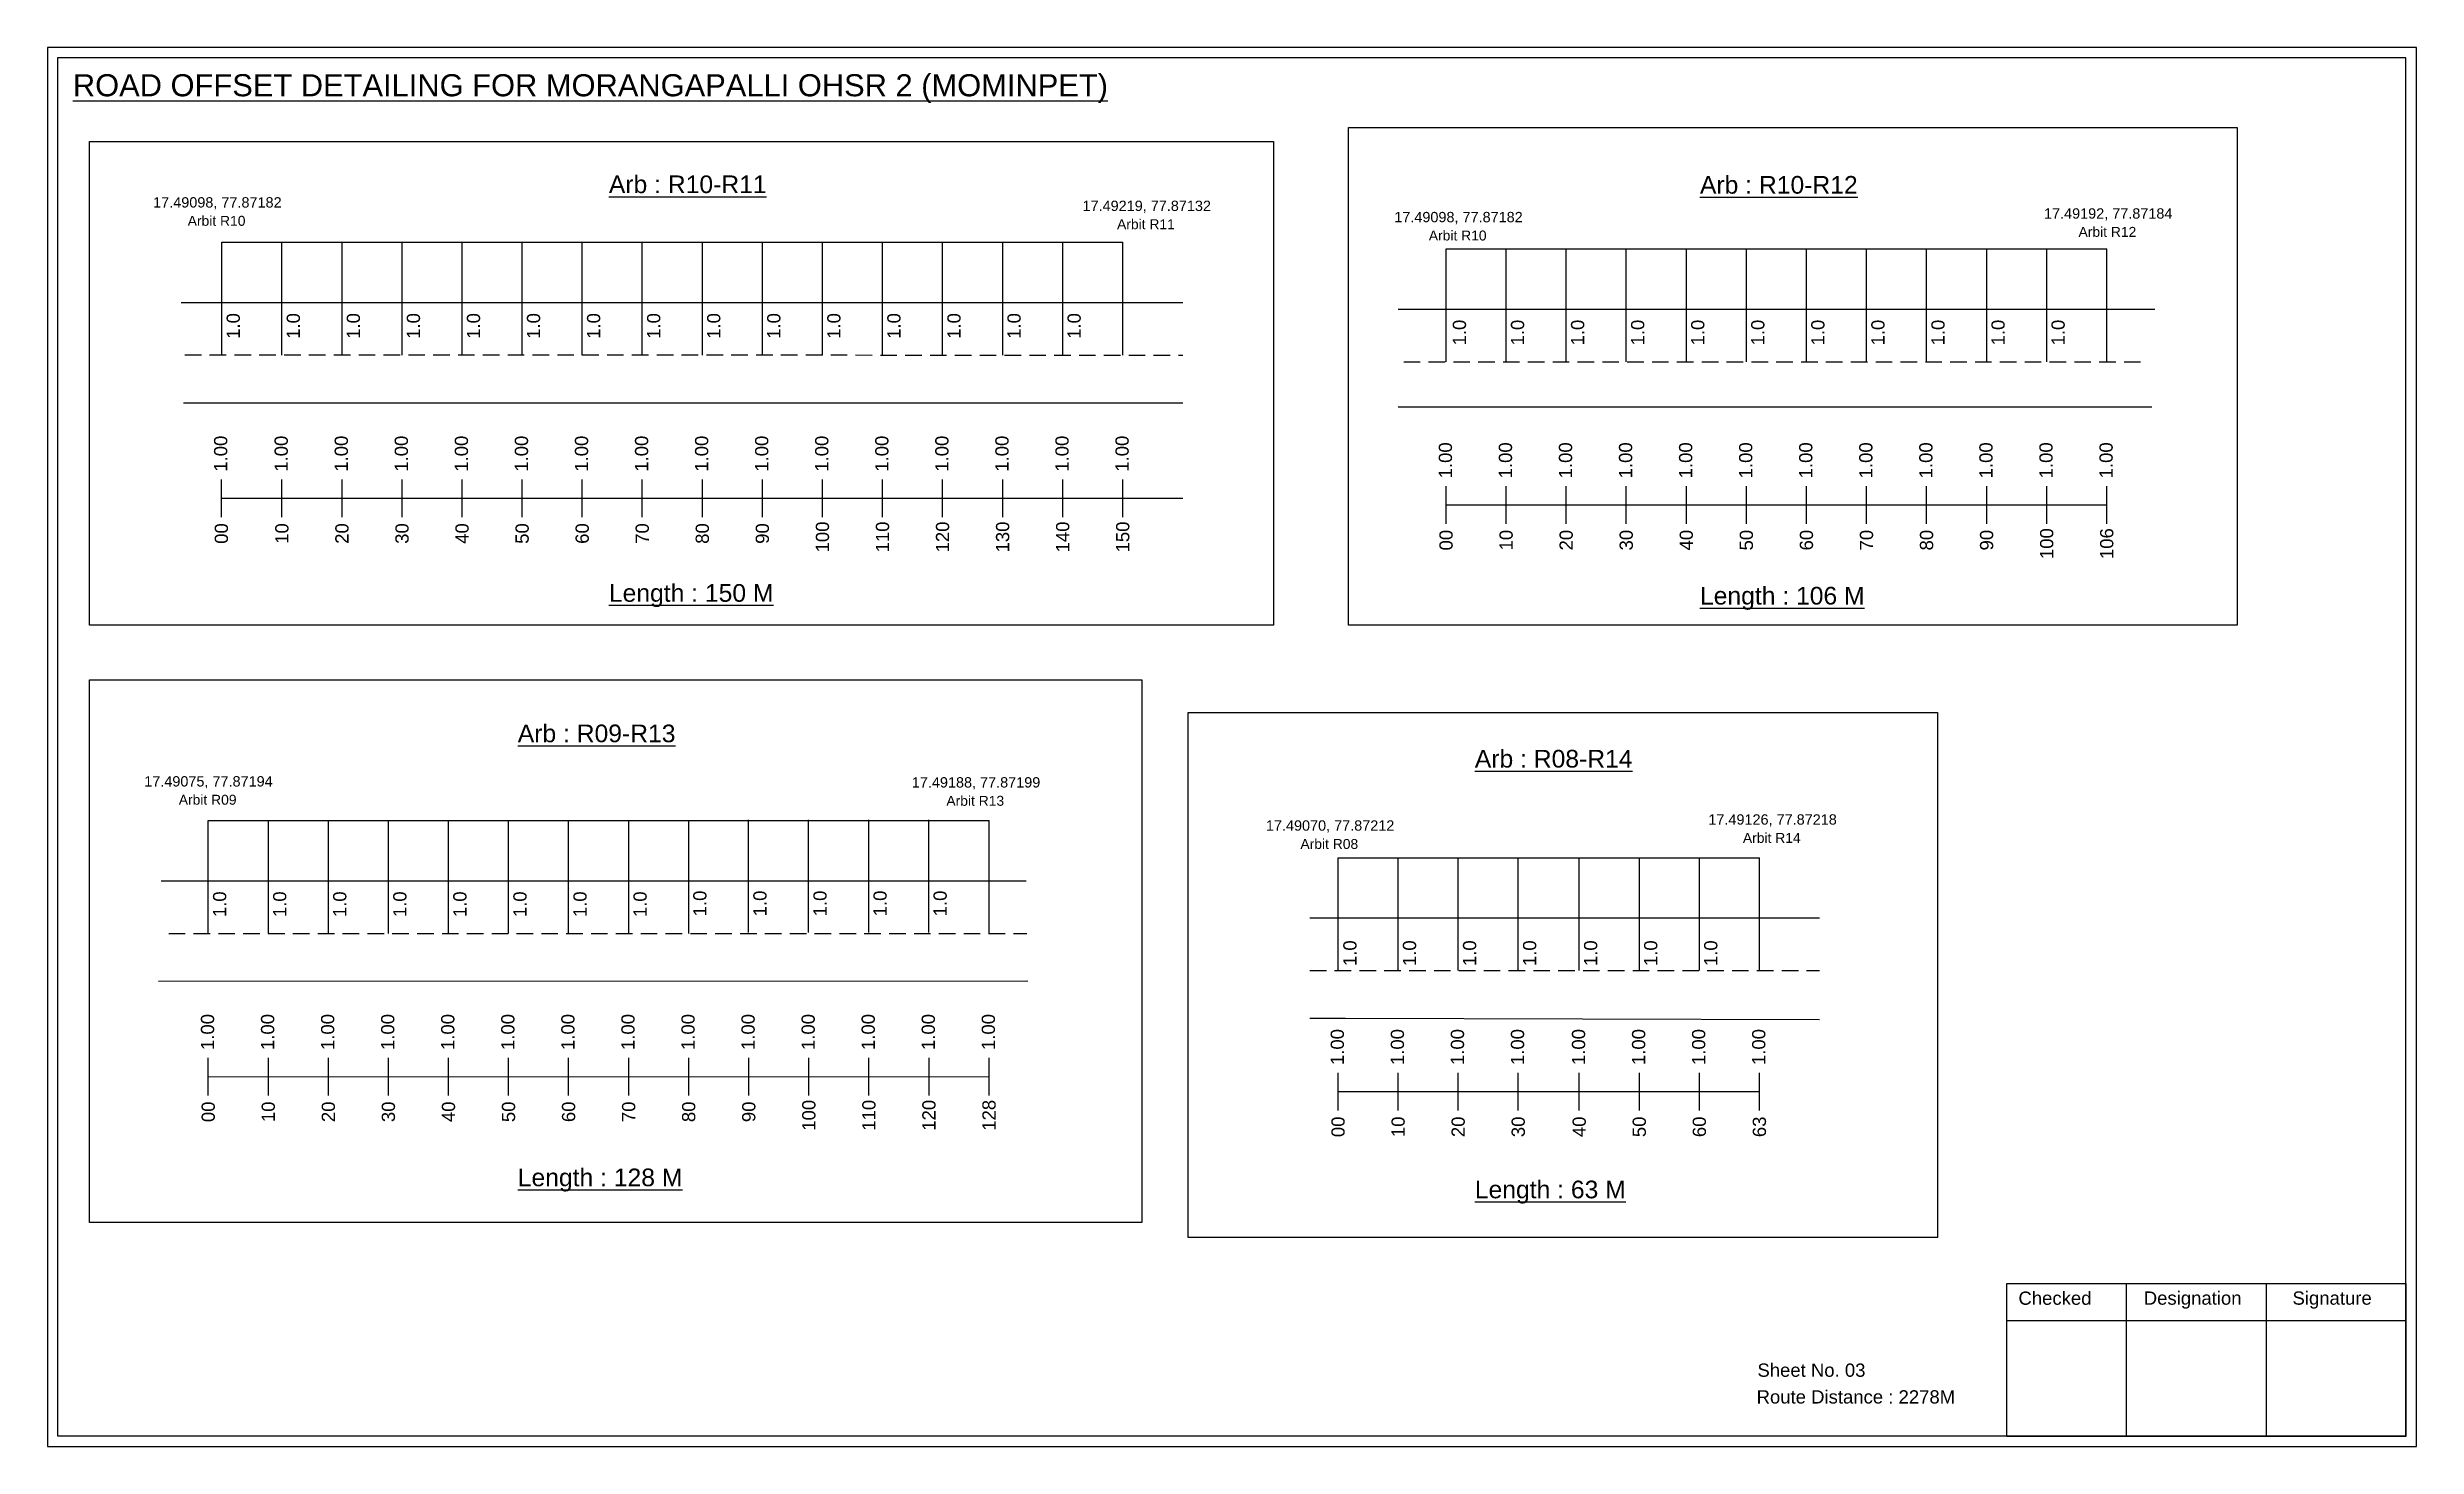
# Model space of a CAD drawing. Header units: inches. Extents: x 2380 to 8136, y 269 to 3641.
# Drawn here: x 4381 to 4917, y 269 to 586 of the extents above; entities that cross this region are included whole.
import ezdxf

# ---------------------------------------------------------------- set-up
doc = ezdxf.new("R2010")
doc.units = ezdxf.units.IN
doc.header["$MEASUREMENT"] = 0
doc.linetypes.add('DASHED2', pattern=[0.375, 0.25, -0.125])
for name, color, linetype in [('PDF_Geometry', 7, 'Continuous'), ('PDF_Text', 5, 'Continuous'), ('pipe', 5, 'Continuous')]:
    doc.layers.add(name, color=color, linetype=linetype)
doc.styles.add('PDF Arial', font='arial.ttf')
doc.styles.get("Standard").update_dxf_attribs({"font": 'arial.ttf'})

msp = doc.modelspace()

# ---------------------------------------------------------------- texts
at = {"color": 242, "true_color": 0xcd2027}
for s, height, p in [('%%UROAD OFFSET DETAILING FOR MORANGAPALLI OHSR 2 (MOMINPET)', 5, (4386.37, 574.95)), ('%%UArb : R10-R11', 4, (4507.74, 553.03)), ('%%UArb : R10-R12', 4, (4754.8, 552.91)), ('%%ULength : 150 M', 4, (4507.74, 460.53)), ('%%ULength : 106 M', 4, (4754.8, 459.91)), ('%%UArb : R09-R13', 4, (4487.11, 428.74)), ('%%UArb : R08-R14', 4, (4703.82, 423.01)), ('%%ULength : 128 M', 4, (4487.11, 328.24)), ('%%ULength : 63 M', 4, (4703.82, 325.51))]:
    msp.add_text(s, height=height, dxfattribs=at).set_placement(p)
at = {"color": 5}
for s, height, p in [('17.49098, 77.87182', 2.34, (4404.55, 549.77)), ('Arbit R10', 2.246, (4412.37, 545.64)), ('17.49219, 77.87132', 2.34, (4614.99, 548.99)), ('Arbit R11', 2.246, (4622.81, 544.87)), ('17.49098, 77.87182', 2.34, (4685.58, 546.44)), ('17.49192, 77.87184', 2.34, (4832.7, 547.26)), ('Arbit R10', 2.246, (4693.4, 542.32)), ('Arbit R12', 2.246, (4840.52, 543.14)), ('17.49075, 77.87194', 2.34, (4402.53, 418.72)), ('17.49188, 77.87199', 2.34, (4576.34, 418.49)), ('Arbit R09', 2.246, (4410.35, 414.6)), ('Arbit R13', 2.246, (4584.16, 414.36)), ('17.49070, 77.87212', 2.34, (4656.51, 408.72)), ('17.49126, 77.87218', 2.34, (4756.7, 410.09)), ('Arbit R14', 2.246, (4764.52, 405.96)), ('Arbit R08', 2.246, (4664.33, 404.59))]:
    msp.add_text(s, height=height, dxfattribs=at).set_placement(p)
for p in [(4424.18, 520.05), (4437.78, 520.05), (4451.38, 520.05), (4464.98, 520.05), (4478.58, 520.05), (4492.18, 520.05), (4505.78, 520.05), (4519.38, 520.05), (4532.98, 520.05), (4546.58, 520.05), (4560.18, 520.05), (4573.78, 520.05), (4587.38, 520.05), (4600.98, 520.05), (4614.58, 520.05), (4701.83, 518.55), (4714.99, 518.55), (4728.59, 518.55), (4742.19, 518.55), (4755.79, 518.55), (4769.39, 518.55), (4782.99, 518.55), (4796.59, 518.55), (4810.19, 518.55), (4823.79, 518.55), (4837.39, 518.55), (4421.1, 389.15), (4434.7, 389.15), (4448.3, 389.15), (4461.9, 389.15), (4475.5, 389.15), (4489.1, 389.15), (4502.7, 389.15), (4516.3, 389.15), (4529.84, 389.33), (4543.44, 389.33), (4557.04, 389.33), (4570.64, 389.33), (4584.24, 389.33), (4677.03, 378.07), (4690.53, 378.07), (4704.13, 378.07), (4717.73, 378.07), (4731.54, 378.07), (4745.14, 378.07), (4758.74, 378.07)]:
    msp.add_text('1.0', height=3, rotation=90).set_placement(p)
at = {"color": 217, "true_color": 0x93278f}
for s, p in [('1.00', (4421.33, 489.97)), ('1.00', (4435.04, 489.97)), ('1.00', (4448.64, 489.97)), ('1.00', (4462.24, 489.97)), ('1.00', (4475.84, 489.97)), ('1.00', (4489.44, 489.97)), ('1.00', (4503.04, 489.97)), ('1.00', (4516.64, 489.97)), ('1.00', (4530.24, 489.97)), ('1.00', (4543.84, 489.97)), ('1.00', (4557.44, 489.97)), ('1.00', (4571.04, 489.97)), ('1.00', (4584.64, 489.97)), ('1.00', (4598.24, 489.97)), ('1.00', (4611.84, 489.97)), ('1.00', (4625.44, 489.97)), ('1.00', (4698.65, 488.47)), ('1.00', (4712.25, 488.47)), ('1.00', (4725.85, 488.47)), ('1.00', (4739.45, 488.47)), ('1.00', (4753.05, 488.47)), ('1.00', (4766.65, 488.47)), ('1.00', (4780.25, 488.47)), ('1.00', (4793.85, 488.47)), ('1.00', (4807.45, 488.47)), ('1.00', (4821.05, 488.47)), ('1.00', (4834.65, 488.47)), ('1.00', (4848.25, 488.47)), ('00', (4421.49, 473.65)), ('10', (4435.19, 473.65)), ('20', (4448.79, 473.65)), ('30', (4462.39, 473.65)), ('40', (4475.99, 473.65)), ('50', (4489.59, 473.65)), ('60', (4503.19, 473.65)), ('70', (4516.79, 473.65)), ('80', (4530.39, 473.65)), ('90', (4543.99, 473.65)), ('100', (4557.59, 471.7)), ('110', (4571.19, 471.7)), ('120', (4584.79, 471.7)), ('130', (4598.39, 471.7)), ('140', (4611.99, 471.7)), ('150', (4625.59, 471.7)), ('00', (4698.8, 472.15)), ('10', (4712.4, 472.15)), ('20', (4726, 472.15)), ('30', (4739.6, 472.15)), ('40', (4753.2, 472.15)), ('50', (4766.8, 472.15)), ('60', (4780.4, 472.15)), ('70', (4794, 472.15)), ('80', (4807.6, 472.15)), ('90', (4821.2, 472.15)), ('100', (4834.8, 470.2)), ('106', (4848.4, 470.2)), ('1.00', (4418.36, 359.07)), ('1.00', (4431.96, 359.07)), ('1.00', (4445.56, 359.07)), ('1.00', (4459.16, 359.07)), ('1.00', (4472.76, 359.07)), ('1.00', (4486.36, 359.07)), ('1.00', (4499.96, 359.07)), ('1.00', (4513.56, 359.07)), ('1.00', (4527.16, 359.07)), ('1.00', (4540.76, 359.07)), ('1.00', (4554.36, 359.07)), ('1.00', (4567.96, 359.07)), ('1.00', (4581.56, 359.07)), ('1.00', (4595.16, 359.07)), ('1.00', (4674.18, 355.67)), ('1.00', (4687.78, 355.67)), ('1.00', (4701.38, 355.67)), ('1.00', (4714.98, 355.67)), ('1.00', (4728.8, 355.67)), ('1.00', (4742.4, 355.67)), ('1.00', (4756, 355.67)), ('1.00', (4769.6, 355.67)), ('00', (4418.51, 342.75)), ('10', (4432.11, 342.75)), ('20', (4445.71, 342.75)), ('30', (4459.31, 342.75)), ('40', (4472.91, 342.75)), ('50', (4486.51, 342.75)), ('60', (4500.11, 342.75)), ('70', (4513.71, 342.75)), ('80', (4527.31, 342.75)), ('90', (4540.91, 342.75)), ('100', (4554.51, 340.8)), ('110', (4568.11, 340.8)), ('120', (4581.71, 340.8)), ('128', (4595.31, 340.8)), ('00', (4674.34, 339.35)), ('10', (4687.94, 339.35)), ('20', (4701.54, 339.35)), ('30', (4715.14, 339.35)), ('40', (4728.95, 339.35)), ('50', (4742.55, 339.35)), ('60', (4756.15, 339.35)), ('63', (4769.75, 339.35))]:
    msp.add_text(s, height=3, rotation=90, dxfattribs=at).set_placement(p)
for s, p in [('Sheet No. 03', (4767.81, 285.11)), ('Route Distance : 2278M', (4767.62, 279.06))]:
    msp.add_text(s, height=3).set_placement(p)
at = {"layer": 'PDF_Text', "color": 7, "attachment_point": 7, "style": 'PDF Arial'}
for s, insert, char_height in [('Checked', (4826.91, 301.36), 3.001), ('Designation', (4855.29, 300.52), 3.0006), ('Signature', (4888.97, 300.52), 3.001)]:
    msp.add_mtext(s, dxfattribs=dict(at, insert=insert, char_height=char_height))

# ---------------------------------------------------------------- linework, layer by layer
at = {"color": 5}
for p, q in [((4420.11, 541.91), (4624.11, 541.91)), ((4697.32, 540.41), (4846.92, 540.41)), ((4417.03, 411.01), (4593.83, 411.01)), ((4672.86, 402.6), (4768.28, 402.61))]:
    msp.add_line(p, q, dxfattribs=at)
for p, q in [((4420.11, 516.38), (4420.11, 541.91)), ((4433.71, 516.38), (4433.71, 541.91)), ((4447.31, 516.38), (4447.31, 541.91)), ((4460.91, 516.38), (4460.91, 541.91)), ((4474.51, 516.38), (4474.51, 541.91)), ((4488.11, 516.38), (4488.11, 541.91)), ((4501.71, 516.38), (4501.71, 541.91)), ((4515.31, 516.38), (4515.31, 541.91)), ((4528.91, 516.38), (4528.91, 541.91)), ((4542.51, 516.38), (4542.51, 541.91)), ((4556.11, 516.38), (4556.11, 541.91)), ((4569.71, 516.38), (4569.71, 541.91)), ((4583.31, 516.38), (4583.31, 541.91)), ((4596.91, 516.38), (4596.91, 541.91)), ((4610.51, 516.38), (4610.51, 541.91)), ((4624.11, 516.38), (4624.11, 541.91)), ((4697.32, 514.88), (4697.32, 540.41)), ((4710.92, 514.88), (4710.92, 540.41)), ((4724.52, 514.88), (4724.52, 540.41)), ((4738.12, 514.88), (4738.12, 540.41)), ((4751.72, 514.88), (4751.72, 540.41)), ((4765.32, 514.88), (4765.32, 540.41)), ((4778.92, 514.88), (4778.92, 540.41)), ((4792.52, 514.88), (4792.52, 540.41)), ((4806.12, 514.88), (4806.12, 540.41)), ((4819.72, 514.88), (4819.72, 540.41)), ((4833.32, 514.88), (4833.32, 540.41)), ((4846.92, 514.88), (4846.92, 540.41)), ((4410.92, 528.26), (4637.71, 528.26)), ((4686.44, 526.76), (4857.8, 526.76)), ((4411.39, 505.58), (4637.71, 505.54)), ((4857.11, 504.57), (4686.44, 504.57)), ((4417.03, 385.47), (4417.03, 411.01)), ((4430.63, 385.47), (4430.63, 411.01)), ((4444.23, 385.47), (4444.23, 411.01)), ((4457.83, 385.47), (4457.83, 411.01)), ((4471.43, 385.47), (4471.43, 411.01)), ((4485.03, 385.47), (4485.03, 411.01)), ((4498.63, 385.47), (4498.63, 411.01)), ((4512.23, 385.47), (4512.23, 411.01)), ((4525.83, 385.47), (4525.83, 411.01)), ((4539.37, 385.66), (4539.37, 411.19)), ((4552.97, 385.66), (4552.97, 411.19)), ((4566.57, 385.66), (4566.57, 411.19)), ((4580.17, 385.66), (4580.17, 411.19)), ((4593.83, 385.47), (4593.83, 411.01)), ((4672.86, 377.07), (4672.86, 402.61)), ((4686.46, 377.07), (4686.46, 402.61)), ((4700.06, 377.07), (4700.06, 402.61)), ((4713.66, 377.07), (4713.66, 402.61)), ((4727.48, 377.07), (4727.48, 402.61)), ((4741.08, 377.07), (4741.08, 402.61)), ((4754.68, 377.07), (4754.68, 402.61)), ((4768.28, 377.07), (4768.28, 402.61)), ((4406.33, 397.36), (4602.21, 397.36)), ((4781.88, 388.95), (4666.45, 388.95)), ((4405.79, 374.67), (4602.63, 374.71)), ((4666.45, 366.27), (4674.51, 366.27)), ((4674.51, 366.27), (4781.88, 365.97))]:
    msp.add_line(p, q)
at = {"linetype": 'DASHED2', "ltscale": 15}
for p, q in [((4411.71, 516.42), (4637.71, 516.38)), ((4687.71, 514.88), (4855.32, 514.88)), ((4408.08, 385.47), (4602.36, 385.47)), ((4666.45, 377.07), (4781.88, 377.07))]:
    msp.add_line(p, q, dxfattribs=at)
at = {"color": 217, "true_color": 0x93278f}
for p, q in [((4420.01, 479.68), (4420.01, 488.24)), ((4433.71, 479.68), (4433.71, 488.24)), ((4447.31, 479.68), (4447.31, 488.24)), ((4460.91, 479.68), (4460.91, 488.24)), ((4474.51, 479.68), (4474.51, 488.24)), ((4488.11, 479.68), (4488.11, 488.24)), ((4501.71, 479.68), (4501.71, 488.24)), ((4515.31, 479.68), (4515.31, 488.24)), ((4528.91, 479.68), (4528.91, 488.24)), ((4542.51, 479.68), (4542.51, 488.24)), ((4556.11, 479.68), (4556.11, 488.24)), ((4569.71, 479.68), (4569.71, 488.24)), ((4583.31, 479.68), (4583.31, 488.24)), ((4596.91, 479.68), (4596.91, 488.24)), ((4610.51, 479.68), (4610.51, 488.24)), ((4624.11, 479.68), (4624.11, 488.24)), ((4420.11, 483.95), (4637.71, 483.99)), ((4697.32, 478.18), (4697.32, 486.73)), ((4710.92, 478.18), (4710.92, 486.73)), ((4724.52, 478.18), (4724.52, 486.73)), ((4738.12, 478.18), (4738.12, 486.73)), ((4751.72, 478.18), (4751.72, 486.73)), ((4765.32, 478.18), (4765.32, 486.73)), ((4778.92, 478.18), (4778.92, 486.73)), ((4792.52, 478.18), (4792.52, 486.73)), ((4806.12, 478.18), (4806.12, 486.73)), ((4819.72, 478.18), (4819.72, 486.73)), ((4833.32, 478.18), (4833.32, 486.73)), ((4846.92, 478.18), (4846.92, 486.73)), ((4697.32, 482.45), (4846.92, 482.48)), ((4417.03, 348.78), (4417.03, 357.33)), ((4430.63, 348.78), (4430.63, 357.33)), ((4444.23, 348.78), (4444.23, 357.33)), ((4457.83, 348.78), (4457.83, 357.33)), ((4471.43, 348.78), (4471.43, 357.33)), ((4485.03, 348.78), (4485.03, 357.33)), ((4498.63, 348.78), (4498.63, 357.33)), ((4512.23, 348.78), (4512.23, 357.33)), ((4525.83, 348.78), (4525.83, 357.33)), ((4539.43, 348.78), (4539.43, 357.33)), ((4553.03, 348.78), (4553.03, 357.33)), ((4566.63, 348.78), (4566.63, 357.33)), ((4580.23, 348.78), (4580.23, 357.33)), ((4593.83, 348.78), (4593.83, 357.33)), ((4417.03, 353.04), (4593.83, 353.1)), ((4672.86, 345.38), (4672.86, 353.93)), ((4672.86, 349.65), (4768.28, 349.71)), ((4686.46, 345.38), (4686.46, 353.93)), ((4700.06, 345.38), (4700.06, 353.93)), ((4713.66, 345.38), (4713.66, 353.93)), ((4727.48, 345.38), (4727.48, 353.93)), ((4741.08, 345.38), (4741.08, 353.93)), ((4754.68, 345.38), (4754.68, 353.93)), ((4768.28, 345.38), (4768.28, 353.93))]:
    msp.add_line(p, q, dxfattribs=at)
for points in [[(4390.13, 564.73), (4658.21, 564.73), (4658.21, 455.21), (4390.13, 455.21)], [(4675.23, 567.89), (4876.47, 567.89), (4876.47, 455.21), (4675.23, 455.21)], [(4638.93, 435.44), (4808.55, 435.44), (4808.55, 316.62), (4638.93, 316.62)]]:
    msp.add_lwpolyline(points, close=True)
at = {"layer": 'PDF_Geometry'}
for points in [[(4380.6, 586.02), (4380.6, 269.31), (4917.07, 269.31), (4917.07, 586.02)], [(4382.92, 583.69), (4382.92, 271.73), (4914.65, 271.73), (4914.65, 583.69)]]:
    msp.add_lwpolyline(points, close=True, dxfattribs=at)
at = {"layer": 'PDF_Geometry', "color": 242, "true_color": 0xcc1f26}
msp.add_lwpolyline([(4914.65, 271.63), (4824.31, 271.63), (4824.31, 306.24), (4914.65, 306.24)], close=True, dxfattribs=at)
for points in [[(4851.29, 306.24), (4851.29, 271.63)], [(4883.02, 306.24), (4883.02, 271.63)], [(4824.31, 297.87), (4914.65, 297.87)]]:
    msp.add_lwpolyline(points, dxfattribs=at)
at = {"layer": 'pipe', "color": 0}
msp.add_lwpolyline([(4390.13, 442.87), (4628.45, 442.87), (4628.45, 320.01), (4390.13, 320.01)], close=True, dxfattribs=at)

msp.set_redraw_order([(e.dxf.handle, doc.entitydb.next_handle()) for e in msp.query("TEXT MTEXT ATTDEF DIMENSION ARC_DIMENSION")])  # texts and dimensions are drawn at this point

doc.saveas('drawing.dxf')
